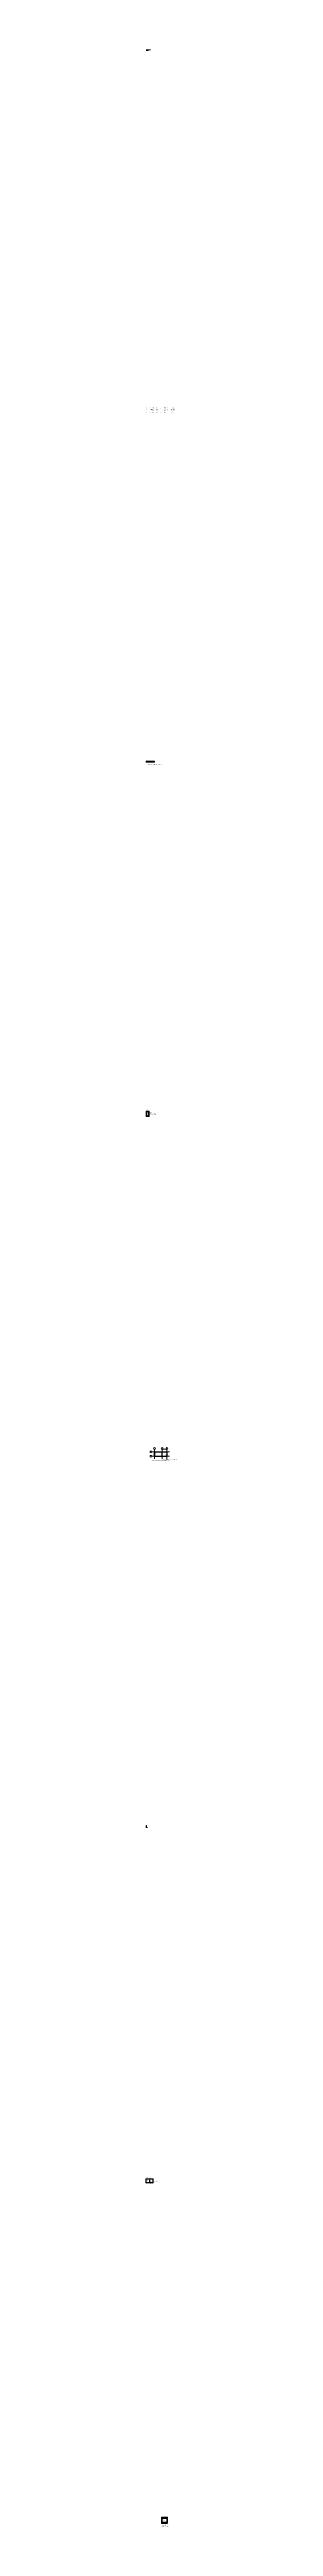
# Model space of a CAD drawing. Extents: x -3200 to 1422622, y -1410602 to 19050.
# Drawn here: x 199800 to 217217, y -1393384 to 463 of the extents above; entities that cross this region are included whole.
import ezdxf

# ---------------------------------------------------------------- set-up
doc = ezdxf.new("R2010")
doc.units = 0
doc.linetypes.add('DASHED', pattern=[1.524, 1.27, -0.254])
for name, color, linetype, lineweight, plot in [('Beam Line', 4, 'Continuous', 0, False), ('Column', 1, 'Continuous', 0, False), ('Foundation', 3, 'Continuous', 0, False), ('Grid', 8, 'Continuous', 0, False), ('Grid Circle', 8, 'Continuous', 0, False), ('Hatch', 9, 'Continuous', 0, False), ('Rod-1', 6, 'Continuous', 0, False), ('Rod-2', 2, 'Continuous', 0, False), ('Rod-Stirrup', 3, 'Continuous', 0, False), ('Slab', 5, 'Continuous', 0, False), ('Text-1', 7, 'Continuous', 0, False), ('Text-2', 7, 'Continuous', 0, False), ('Wall', 1, 'Continuous', 0, False)]:
    doc.layers.add(name, color=color, linetype=linetype, lineweight=lineweight, plot=plot)

# ---------------------------------------------------------------- blocks, each defined once
blk = doc.blocks.new('LEVEL_MARK')
at = {"layer": 'Text-1'}
blk.add_line((-900, 450), (900, 450), dxfattribs=at)
blk.add_solid([(0, 0), (-300, 450), (300, 450)], dxfattribs=at)
blk.add_attdef('LEVEL', (0, 0), '', height=280, dxfattribs=at)
blk = doc.blocks.new('GRID_BUBBLE')
at = {"layer": 'Grid Circle'}
blk.add_circle((0, 0), 500, dxfattribs=at)
at = {"layer": 'Text-1'}
blk.add_attdef('GRID', (0, 0), '', height=320, dxfattribs=at)

msp = doc.modelspace()

# ---------------------------------------------------------------- hatches: boundary and pattern name
at = {"layer": 'Hatch'}
h = msp.add_hatch(dxfattribs=at)
h.set_pattern_fill('ANSI31', color=256, scale=40)
h.paths.add_polyline_path([(204422, -788910), (204722, -788910), (204722, -788535), (204422, -788535)])
h = msp.add_hatch(dxfattribs=at)
h.set_pattern_fill('ANSI31', color=256, scale=40)
h.paths.add_polyline_path([(204422, -791348), (204722, -791348), (204722, -790973), (204422, -790973)])
h = msp.add_hatch(dxfattribs=at)
h.set_pattern_fill('ANSI31', color=256, scale=30)
h.paths.add_polyline_path([(208714, -1391286), (208964, -1391286), (208964, -1388597), (208714, -1388597)])
h.paths.add_polyline_path([(211457, -1391286), (211707, -1391286), (211707, -1388597), (211457, -1388597)])
h.paths.add_polyline_path([(208964, -1388847), (211457, -1388847), (211457, -1388597), (208964, -1388597)])
h.paths.add_polyline_path([(208964, -1391286), (211457, -1391286), (211457, -1391036), (208964, -1391036)])

# ---------------------------------------------------------------- linework, layer by layer
at = {"layer": 'Beam Line'}
for p, q in [((204447, -791161), (204447, -788722)), ((204572, -788597), (208839, -788597)), ((204572, -788847), (208839, -788847)), ((204572, -791036), (208839, -791036)), ((204572, -791286), (208839, -791286)), ((204697, -791161), (204697, -788722)), ((208839, -791036), (211582, -791036)), ((208839, -791286), (211582, -791286))]:
    msp.add_line(p, q, dxfattribs=at)
msp.add_lwpolyline([(200000, -400600), (204572, -400600), (204572, -400000), (200000, -400000)], close=True, dxfattribs=at)
at = {"layer": 'Column'}
for points in [[(200000, -600000), (201500, -600000), (201500, -597000), (200000, -597000)], [(204422, -788910), (204722, -788910), (204722, -788535), (204422, -788535)], [(204422, -791348), (204722, -791348), (204722, -790973), (204422, -790973)]]:
    msp.add_lwpolyline(points, close=True, dxfattribs=at)
at = {"layer": 'Foundation', "linetype": 'DASHED'}
for p, q in [((211961, -1388192), (208461, -1388192)), ((208461, -1388192), (208461, -1391692)), ((208461, -1391692), (211961, -1391692)), ((211961, -1391692), (211961, -1388192))]:
    msp.add_line(p, q, dxfattribs=at)
at = {"layer": 'Foundation'}
msp.add_lwpolyline([(199800, -1200000), (203858, -1200000), (203858, -1199800), (199800, -1199800)], close=True, dxfattribs=at)
at = {"layer": 'Grid'}
for p, q in [((203072, -788722), (213082, -788722)), ((203072, -791161), (213082, -791161)), ((204572, -792661), (204572, -787222)), ((208839, -792661), (208839, -787222)), ((211582, -792661), (211582, -787222))]:
    msp.add_line(p, q, dxfattribs=at)
at = {"layer": 'Rod-1'}
for p, q in [((200076, -400524), (204496, -400524)), ((200050, -1000000), (200050, -998973))]:
    msp.add_line(p, q, dxfattribs=at)
msp.add_lwpolyline([(200000, 0), (200900, 0), (201150, 250), (202400, 250)], dxfattribs=at)
for centre in [(200300, -597300), (200525, -597300), (200750, -597300), (200975, -597300), (201200, -597300), (200300, -599700), (200525, -599700), (200750, -599700), (200975, -599700), (201200, -599700)]:
    msp.add_circle(centre, 50, dxfattribs=at)
at = {"layer": 'Rod-2'}
msp.add_line((200076, -400076), (204496, -400076), dxfattribs=at)
msp.add_lwpolyline([(200000, 250), (202400, 250)], dxfattribs=at)
at = {"layer": 'Rod-Stirrup'}
for p, q in [((200100, -400550), (200100, -400050)), ((200500, -400550), (200500, -400050)), ((200900, -400550), (200900, -400050)), ((201300, -400550), (201300, -400050)), ((201700, -400550), (201700, -400050)), ((202100, -400550), (202100, -400050)), ((202500, -400550), (202500, -400050)), ((202900, -400550), (202900, -400050)), ((203300, -400550), (203300, -400050)), ((203700, -400550), (203700, -400050)), ((204100, -400550), (204100, -400050))]:
    msp.add_line(p, q, dxfattribs=at)
msp.add_lwpolyline([(200200, -599800), (201300, -599800), (201300, -597200), (200200, -597200)], close=True, dxfattribs=at)
at = {"layer": 'Slab'}
for points in [[(204447, -791286), (208839, -791286), (208839, -788597), (204447, -788597)], [(204572, -791161), (208839, -791161), (208839, -788722), (204572, -788722)], [(208839, -791286), (211707, -791286), (211707, -788597), (208839, -788597)], [(199800, -1000125), (200700, -1000125), (200700, -1000000), (199800, -1000000)], [(199800, -1197971), (203858, -1197971), (203858, -1197846), (199800, -1197846)]]:
    msp.add_lwpolyline(points, close=True, dxfattribs=at)
at = {"layer": 'Wall'}
for points in [[(208739, -791161), (208939, -791161), (208939, -788622), (208739, -788622)], [(208939, -788822), (211482, -788822), (211482, -788622), (208939, -788622)], [(211482, -791161), (211682, -791161), (211682, -788622), (211482, -788622)], [(200000, -1000000), (200100, -1000000), (200100, -998933), (200000, -998933)], [(199800, -1200000), (200000, -1200000), (200000, -1197971), (199800, -1197971)], [(201829, -1199800), (201954, -1199800), (201954, -1198520), (201829, -1198520)], [(203658, -1200000), (203858, -1200000), (203858, -1197971), (203658, -1197971)], [(208714, -1391286), (208964, -1391286), (208964, -1388597), (208714, -1388597)], [(208964, -1388847), (211457, -1388847), (211457, -1388597), (208964, -1388597)], [(208964, -1391286), (211457, -1391286), (211457, -1391036), (208964, -1391036)], [(211457, -1391286), (211707, -1391286), (211707, -1388597), (211457, -1388597)]]:
    msp.add_lwpolyline(points, close=True, dxfattribs=at)

# ---------------------------------------------------------------- block references
at = {"layer": 'Grid Circle'}
for p, values in [((202572, -788722), {'GRID': 'D'}), ((202572, -791161), {'GRID': 'C'}), ((204572, -786722), {'GRID': '2'}), ((208839, -786722), {'GRID': '3'}), ((211582, -786722), {'GRID': '4'})]:
    msp.add_blockref('GRID_BUBBLE', p, dxfattribs=at).add_auto_attribs(values)
at = {"layer": 'Text-1'}
msp.add_blockref('LEVEL_MARK', (210211, -787522), dxfattribs=at).add_auto_attribs({'LEVEL': 'EL 24.384'})

# ---------------------------------------------------------------- texts
for s, height, p in [('PC1', 240, (200000, -200900)), ('PC2', 240, (200000, -201600)), ('PC3', 240, (200000, -202300)), ('PC4', 240, (200000, -203000)), ('PC5', 240, (200000, -203700)), ('3500x3500', 240, (202400, -203700)), ('2000x1000', 240, (202400, -200900)), ('2100x1750', 240, (202400, -201600)), ('2000x2000', 240, (202400, -202300)), ('2600x2600', 240, (202400, -203000)), ('1295', 240, (205600, -200900)), ('1295', 240, (205600, -201600)), ('1295', 240, (205600, -202300)), ('1295', 240, (205600, -203000)), ('1295', 240, (205600, -203700)), ('4', 240, (207800, -202300)), ('3', 240, (207800, -201600)), ('5', 240, (207800, -203000)), ('9', 240, (207800, -203700)), ('2', 240, (207800, -200900)), ('20%%C @ 125 B/W', 240, (209800, -203000)), ('20%%C @ 125 B/W', 240, (209800, -203700)), ('16%%C @ 150 B/W', 240, (209800, -200900)), ('16%%C @ 150 B/W', 240, (209800, -201600)), ('16%%C @ 125 B/W', 240, (209800, -202300)), ('12%%C @ 200 B/W', 240, (213600, -200900)), ('12%%C @ 200 B/W', 240, (213600, -201600)), ('12%%C @ 200 B/W', 240, (213600, -202300)), ('12%%C @ 200 B/W', 240, (213600, -203000)), ('16%%C @ 150 B/W', 240, (213600, -203700)), ('GB1', 220, (200000, -399700)), ('300x600', 200, (201200, -399700)), ('C2', 320, (200000, -596300)), ('COLUMNS AT C/2 AND D/2 (C4) CONTINUE TO THE STAIR ROOF', 240, (203072, -793761)), ('C4', 200, (203872, -788372)), ('C4', 200, (203872, -790811)), ('SB-R3', 220, (204572, -789782)), ('STAIR', 200, (206706, -789942)), ('SB-R2', 220, (206706, -788562)), ('SB-R1', 220, (206706, -791001)), ('STAIR ROOF & MACHINE ROOM ROOF (5TH TO ROOF)', 240, (208839, -793161)), ('SB-R4', 220, (210211, -791001)), ('SRR', 240, (210211, -788542)), ('LIFT CORE', 200, (210211, -789942)), ('MRR', 240, (210211, -788542)), ('SEPTIC TANK', 260, (200000, -1196946)), ('ST-W', 200, (200400, -1198886)), ('ST-T', 200, (201829, -1197908)), ('ST-B', 200, (200200, -1199900)), ('SW1', 200, (209164, -1389297))]:
    msp.add_text(s, height=height, dxfattribs=at).set_placement(p)
at = {"layer": 'Text-2'}
for s, height, p in [('CRANK 45%%D AT L/5 FROM THE SUPPORT FACE', 60, (200000, 400)), ('L/5', 60, (200900, -160)), ('TOP OF GRADE BEAM AT THE UNDERSIDE OF THE SLAB ON GRADE (EL -0.125);', 180, (200000, -401900)), ('THE SLAB RUNS OVER TO THEIR OUTER FACE (ALL GRADE BEAMS)', 180, (200000, -402200)), ('3-20%%C', 190, (202286, -400260)), ('10-20%%C', 260, (201900, -597900)), ('10%%C@100/150 (TIES)', 260, (201900, -598650)), ('MRR 150 THK', 200, (210211, -790542)), ('8%%C @ 250 HORIZ.', 60, (200300, -999466)), ('10%%C @ 200 VERT.', 60, (200300, -999253)), ('BASE 200 / WALL 200 / TOP 125', 190, (200000, -1200700)), ('BAFFLE 125 THK, 2 CHAMBERS', 190, (202229, -1199086)), ('AT FDN SW1 L=2688/2688/2493/2493', 170, (208461, -1393382)), ('(BELOW THE LIFT DOOR)', 170, (208461, -1393052)), ('BELOW GF THE PIT IS CLOSED ON GRID C:', 170, (208461, -1392392)), ('FRONT WALL SW1 250 THK, PIT FLOOR TO GF', 170, (208461, -1392722)), ('PC5 (BELOW)', 160, (208611, -1388522)), ('PIT FLOOR', 160, (209164, -1389842)), ('EL -5\'-0"', 160, (209164, -1390142)), ('LIFT DOOR ABOVE (GF)', 150, (209311, -1391556))]:
    msp.add_text(s, height=height, dxfattribs=at).set_placement(p)

doc.saveas('drawing.dxf')
